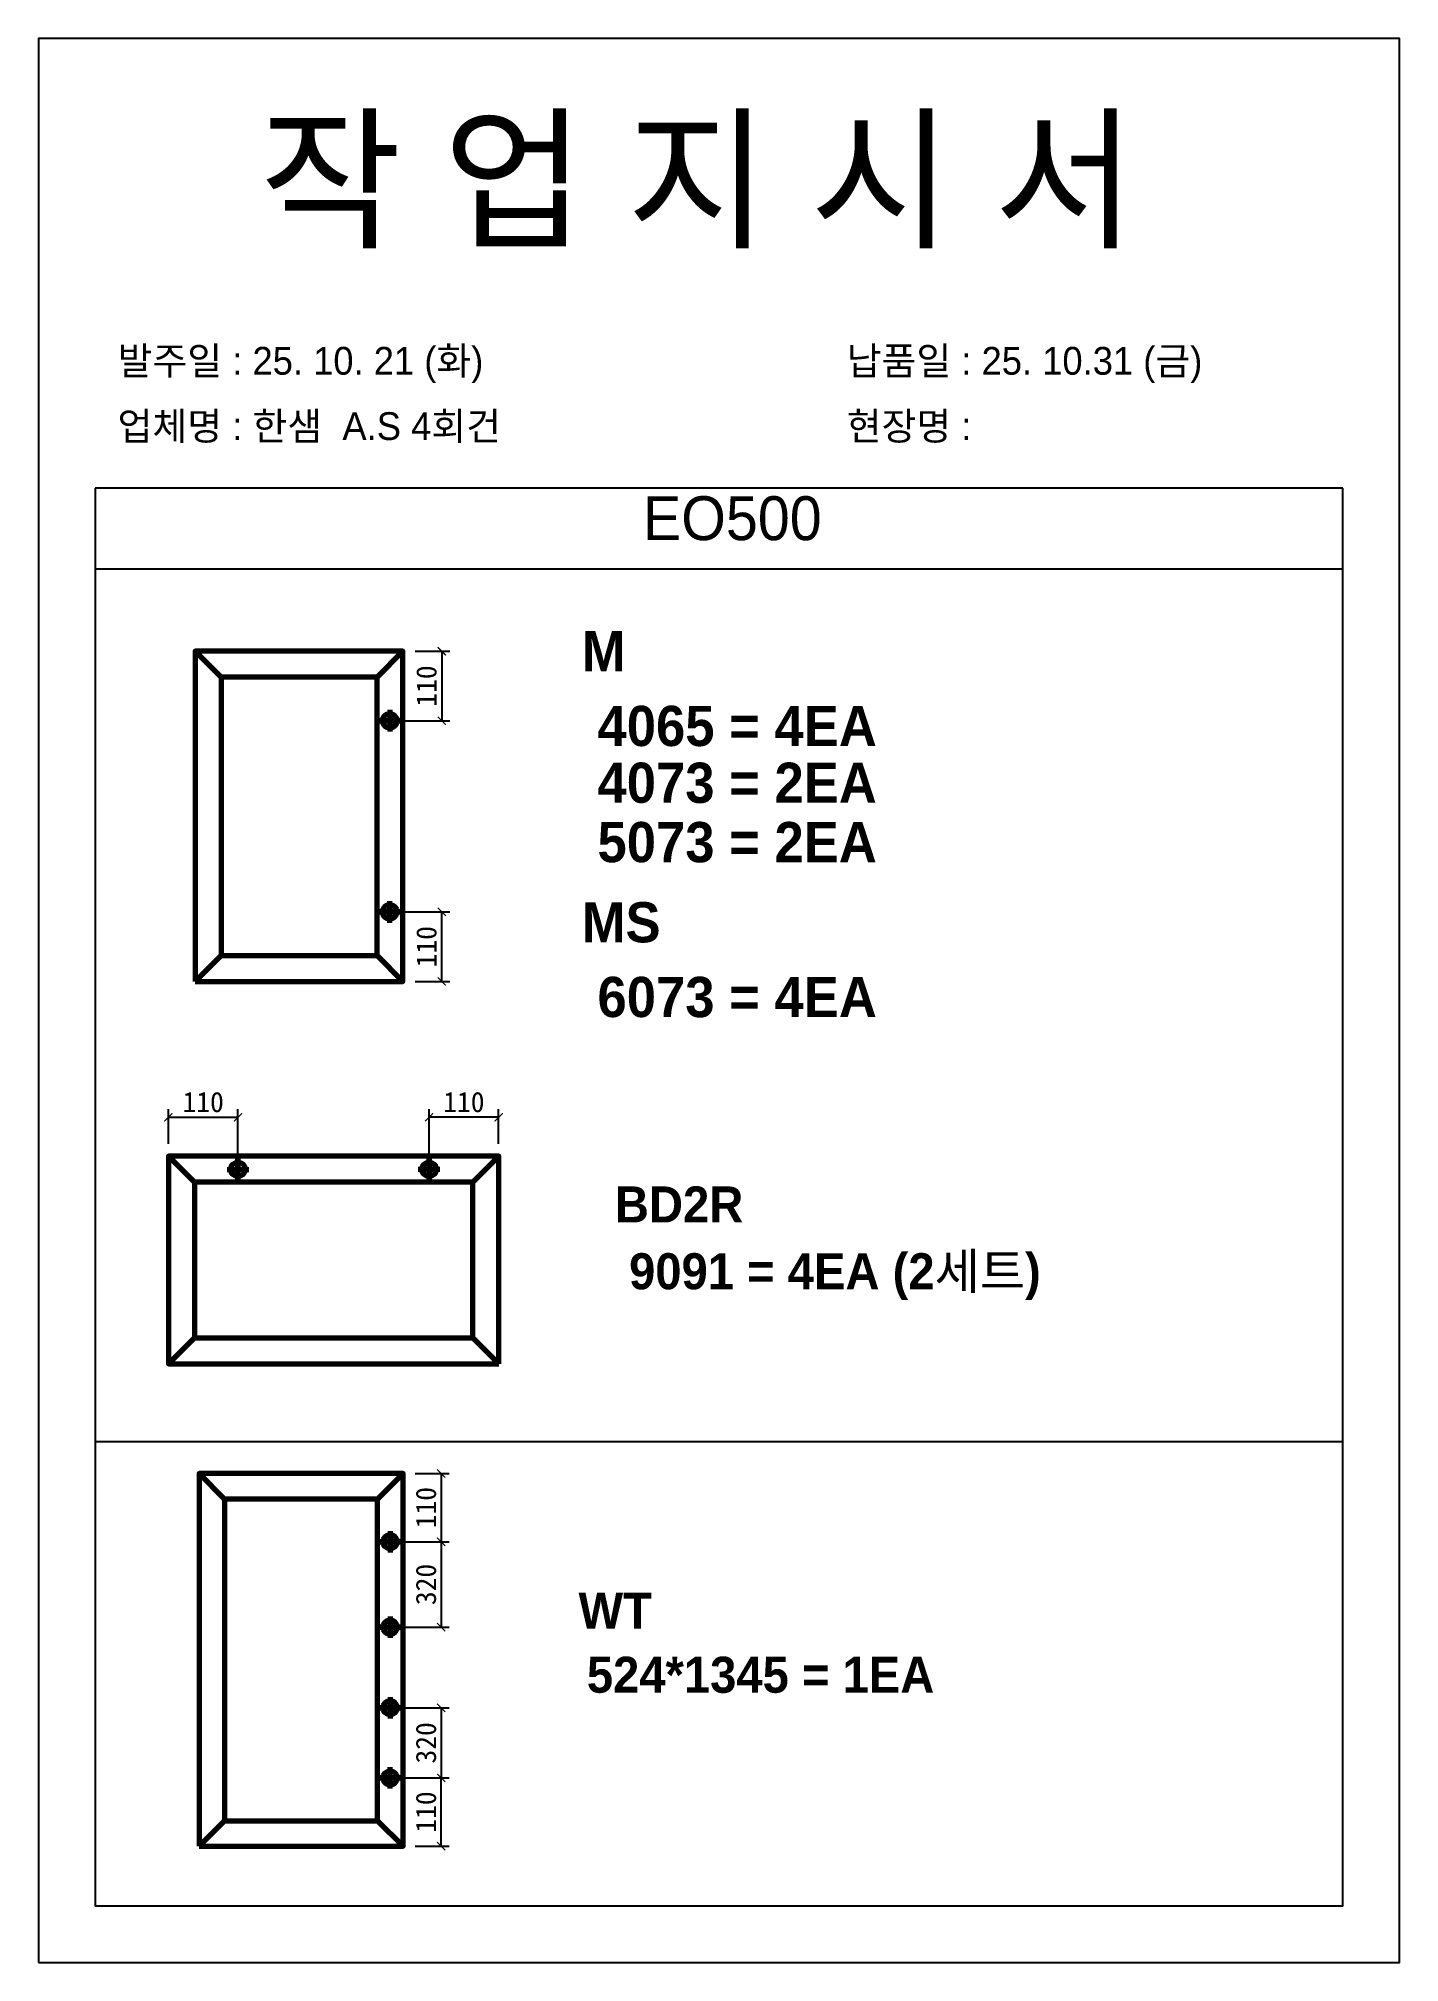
# Model space of a CAD drawing. Header units: millimetres. Extents: x -44117 to 256353, y -2095463 to 65325.
# Drawn here: x 115690 to 117370, y -400529 to -398153 of the extents above; entities that cross this region are included whole.
import ezdxf

# ---------------------------------------------------------------- set-up
doc = ezdxf.new("R2010")
doc.units = ezdxf.units.MM
doc.header["$LTSCALE"] = 10
doc.layers.add('Layer1', color=7, linetype='Continuous', lineweight=70)
doc.styles.add('MtX_Gulim', font='')
doc.styles.get('MtX_Gulim').set_extended_font_data('Gulim', bold=True)
doc.dimstyles.new('ISO-25', dxfattribs={"dimtxt": 2.5, "dimasz": 2.5, "dimexe": 1, "dimexo": 1, "dimtad": 1, "dimtxsty": 'Standard', "dimblk": 'ARCHTICK', "dimcen": 2.5, "dimadec": 0, "dimazin": 0, "dimtfac": 1, "dimtmove": 0, "dimatfit": 3, "dimfxl": 0, "dimarcsym": 0})

msp = doc.modelspace()

# ---------------------------------------------------------------- texts
at = {"linetype": 'Continuous', "style": 'MtX_Gulim'}
for s, height, p in [('M', 49.64974, (116360.58335, -398934.58417)), ('4065 = 4EA', 49.649738, (116380.08699, -399026.81405)), ('4073 = 2EA', 49.649738, (116380.08699, -399096.9411)), ('5073 = 2EA', 49.649738, (116380.08699, -399170.25574)), ('MS', 49.649738, (116360.58335, -399269.28144)), ('6073 = 4EA', 49.649738, (116380.08699, -399361.51132)), ('BD2R', 44.508282, (116401.61022, -399615.14592)), ('9091 = 4EA (2세트)', 44.508282, (116419.09417, -399697.64483)), ('WT', 44.508282, (116356.7616, -400116.90163)), ('524*1345 = 1EA', 44.508282, (116366.9619, -400195.89507))]:
    msp.add_text(s, height=height, dxfattribs=at).set_placement(p)
at = {"attachment_point": 1}
for s, width, gutter_width, heights, insert, char_height in [('{\\fGulim|b0|i0|c129|p50;작 업 지 시 서}', 3307.3198183, 12.5, [-155.84554], (115962.90265, -398257.21085), 140), ('\\pt11;{\\fGulim|b0|i0|c129|p50;발주일 : 25. 10. 21 (화)}', 3307.3198183, 12.5, [34.50412], (115787.69329, -398533.93127), 34.3), ('{\\fGulim|b0|i0|c129|p50;납품일 : 25. 10.31 (금)}', 3307.3198183, 12.5, [37.67976], (116687.67128, -398533.93127), 34.3), ('{\\fGulim|b0|i0|c129|p50;업체명 : 한샘  A.S 4회건}', 3307.3198183, 12.5, [36.11279], (115787.69329, -398614.58745), 34.3), ('{\\fGulim|b0|i0|c129|p50;현장명 : }', 3307.3198183, 12.5, [-38.2735], (116687.67128, -398614.58745), 34.3), ('{\\fGulim|b0|i0|c129|p50;EO500}', 5224.9748335, 19.74777, [57.05176], (116436.17682, -398718.35241), 54.1878762)]:
    msp.add_mtext_dynamic_manual_height_columns(s, width=width, gutter_width=gutter_width, heights=heights, dxfattribs=dict(at, insert=insert, char_height=char_height))

# ---------------------------------------------------------------- blocks, each defined once
blk = doc.blocks.new('_ArchTick')
at = {"color": 0, "linetype": 'ByBlock', "const_width": 0.15}
blk.add_lwpolyline([(-0.5, -0.5), (0.5, 0.5)], dxfattribs=at)
blk = doc.blocks.new('*D3624')
at = {"color": 0, "lineweight": -2}
for p, q in [((116155, -398909.8), (116197.9, -398909.8)), ((116187.9, -398909.8), (116187.9, -398995.6)), ((116138.6, -398995.6), (116197.9, -398995.6))]:
    blk.add_line(p, q, dxfattribs=at)
at = {"layer": 'Defpoints', "color": 0}
for p in [(116140, -398909.8), (116123.6, -398995.6), (116187.9, -398995.6)]:
    blk.add_point(p, dxfattribs=at)
at = {"color": 0, "lineweight": -2, "xscale": 10, "yscale": 10, "zscale": 10}
for p, rotation in [((116187.9, -398909.8), 90), ((116187.9, -398995.6), 270)]:
    blk.add_blockref('_ArchTick', p, dxfattribs=dict(at, rotation=rotation))
at = {"color": 0, "insert": (116169.1, -398952.7), "char_height": 25, "attachment_point": 5, "rotation": 90}
blk.add_mtext('110', dxfattribs=at)
blk = doc.blocks.new('*D3625')
at = {"color": 0, "lineweight": -2}
for p, q in [((116138.6, -399231.6), (116197.9, -399231.6)), ((116187.9, -399317.5), (116187.9, -399231.6)), ((116155, -399317.5), (116197.9, -399317.5))]:
    blk.add_line(p, q, dxfattribs=at)
at = {"layer": 'Defpoints', "color": 0}
for p in [(116123.6, -399231.6), (116187.9, -399231.6), (116140, -399317.5)]:
    blk.add_point(p, dxfattribs=at)
at = {"color": 0, "lineweight": -2, "xscale": 10, "yscale": 10, "zscale": 10}
for p, rotation in [((116187.9, -399231.6), 90), ((116187.9, -399317.5), 270)]:
    blk.add_blockref('_ArchTick', p, dxfattribs=dict(at, rotation=rotation))
at = {"color": 0, "insert": (116169.1, -399274.6), "char_height": 25, "attachment_point": 5, "rotation": 90}
blk.add_mtext('110', dxfattribs=at)
blk = doc.blocks.new('*D3626')
at = {"color": 0, "lineweight": -2}
for p, q in [((115850.4, -399518.2), (115850.4, -399475.3)), ((115936.3, -399534.6), (115936.3, -399475.3)), ((115850.4, -399485.3), (115936.3, -399485.3))]:
    blk.add_line(p, q, dxfattribs=at)
at = {"layer": 'Defpoints', "color": 0}
for p in [(115936.3, -399485.3), (115850.4, -399533.2), (115936.3, -399549.6)]:
    blk.add_point(p, dxfattribs=at)
at = {"color": 0, "lineweight": -2, "xscale": 10, "yscale": 10, "zscale": 10, "rotation": 180}
blk.add_blockref('_ArchTick', (115850.4, -399485.3), dxfattribs=at)
at = {"color": 0, "lineweight": -2, "xscale": 10, "yscale": 10, "zscale": 10}
blk.add_blockref('_ArchTick', (115936.3, -399485.3), dxfattribs=at)
at = {"color": 0, "insert": (115893.4, -399466.6), "char_height": 25, "attachment_point": 5}
blk.add_mtext('110', dxfattribs=at)
blk = doc.blocks.new('*D3627')
at = {"color": 0, "lineweight": -2}
for p, q in [((116172.3, -399534.6), (116172.3, -399475.3)), ((116258.1, -399518.2), (116258.1, -399475.3)), ((116258.1, -399485.3), (116172.3, -399485.3))]:
    blk.add_line(p, q, dxfattribs=at)
at = {"layer": 'Defpoints', "color": 0}
for p in [(116172.3, -399485.3), (116258.1, -399533.2), (116172.3, -399549.6)]:
    blk.add_point(p, dxfattribs=at)
at = {"color": 0, "lineweight": -2, "xscale": 10, "yscale": 10, "zscale": 10, "rotation": 180}
blk.add_blockref('_ArchTick', (116172.3, -399485.3), dxfattribs=at)
at = {"color": 0, "lineweight": -2, "xscale": 10, "yscale": 10, "zscale": 10}
blk.add_blockref('_ArchTick', (116258.1, -399485.3), dxfattribs=at)
at = {"color": 0, "insert": (116215.2, -399466.6), "char_height": 25, "attachment_point": 5}
blk.add_mtext('110', dxfattribs=at)
blk = doc.blocks.new('*D3628')
at = {"color": 0, "lineweight": -2}
for p, q in [((116155.2, -399925.2), (116197.2, -399925.2)), ((116187.2, -399925.2), (116187.2, -400009.5)), ((116139.1, -400009.5), (116197.2, -400009.5))]:
    blk.add_line(p, q, dxfattribs=at)
at = {"layer": 'Defpoints', "color": 0}
for p in [(116140.2, -399925.2), (116124.1, -400009.5), (116187.2, -400009.5)]:
    blk.add_point(p, dxfattribs=at)
at = {"color": 0, "lineweight": -2, "xscale": 10, "yscale": 10, "zscale": 10}
for p, rotation in [((116187.2, -399925.2), 90), ((116187.2, -400009.5), 270)]:
    blk.add_blockref('_ArchTick', p, dxfattribs=dict(at, rotation=rotation))
at = {"color": 0, "insert": (116168.5, -399967.3), "char_height": 25, "attachment_point": 5, "rotation": 90}
blk.add_mtext('110', dxfattribs=at)
blk = doc.blocks.new('*D3629')
at = {"color": 0, "lineweight": -2}
for p, q in [((116139.1, -400301.1), (116197.2, -400301.1)), ((116187.2, -400385.4), (116187.2, -400301.1)), ((116155.2, -400385.4), (116197.2, -400385.4))]:
    blk.add_line(p, q, dxfattribs=at)
at = {"layer": 'Defpoints', "color": 0}
for p in [(116124.1, -400301.1), (116187.2, -400301.1), (116140.2, -400385.4)]:
    blk.add_point(p, dxfattribs=at)
at = {"color": 0, "lineweight": -2, "xscale": 10, "yscale": 10, "zscale": 10}
for p, rotation in [((116187.2, -400301.1), 90), ((116187.2, -400385.4), 270)]:
    blk.add_blockref('_ArchTick', p, dxfattribs=dict(at, rotation=rotation))
at = {"color": 0, "insert": (116168.5, -400343.2), "char_height": 25, "attachment_point": 5, "rotation": 90}
blk.add_mtext('110', dxfattribs=at)
blk = doc.blocks.new('*D3630')
at = {"color": 0, "lineweight": -2}
for p, q in [((116139.1, -400009.5), (116197.2, -400009.5)), ((116187.2, -400009.5), (116187.2, -400114.9)), ((116139.1, -400114.9), (116197.2, -400114.9))]:
    blk.add_line(p, q, dxfattribs=at)
at = {"layer": 'Defpoints', "color": 0}
for p in [(116124.1, -400009.5), (116124.1, -400114.9), (116187.2, -400114.9)]:
    blk.add_point(p, dxfattribs=at)
at = {"color": 0, "lineweight": -2, "xscale": 10, "yscale": 10, "zscale": 10}
for p, rotation in [((116187.2, -400009.5), 90), ((116187.2, -400114.9), 270)]:
    blk.add_blockref('_ArchTick', p, dxfattribs=dict(at, rotation=rotation))
at = {"color": 0, "insert": (116168.5, -400062.2), "char_height": 25, "attachment_point": 5, "rotation": 90}
blk.add_mtext('320', dxfattribs=at)
blk = doc.blocks.new('*D3631')
at = {"color": 0, "lineweight": -2}
for p, q in [((116139.1, -400214.5), (116197.2, -400214.5)), ((116187.2, -400214.5), (116187.2, -400301.1)), ((116139.1, -400301.1), (116197.2, -400301.1))]:
    blk.add_line(p, q, dxfattribs=at)
at = {"layer": 'Defpoints', "color": 0}
for p in [(116124.1, -400214.5), (116124.1, -400301.1), (116187.2, -400301.1)]:
    blk.add_point(p, dxfattribs=at)
at = {"color": 0, "lineweight": -2, "xscale": 10, "yscale": 10, "zscale": 10}
for p, rotation in [((116187.2, -400214.5), 90), ((116187.2, -400301.1), 270)]:
    blk.add_blockref('_ArchTick', p, dxfattribs=dict(at, rotation=rotation))
at = {"color": 0, "insert": (116168.5, -400257.8), "char_height": 25, "attachment_point": 5, "rotation": 90}
blk.add_mtext('320', dxfattribs=at)

# ---------------------------------------------------------------- dimensions: what is measured, and where the dimension line sits
for base, p1, p2, angle, text, picture, middle in [((116187.87424, -398995.63614), (116140.01795, -398909.7659), (116123.64291, -398995.63614), 90, '110', '*D3624', (116169.12424, -398952.70102)), ((116187.87424, -399231.61816), (116140.01795, -399317.4884), (116123.64291, -399231.61816), 270, '110', '*D3625', (116169.12424, -399274.55328)), ((115936.29283, -399485.34491), (115850.42258, -399533.20121), (115936.29283, -399549.57625), 180, '110', '*D3626', (115893.35771, -399466.59491)), ((116187.23717, -400009.51722), (116140.2285, -399925.1679), (116124.14349, -400009.51722), 90, '110', '*D3628', (116168.48717, -399967.34256)), ((116187.23717, -400114.91924), (116124.14349, -400009.51722), (116124.14349, -400114.91924), 90, '320', '*D3630', (116168.48717, -400062.21823)), ((116187.23717, -400301.05741), (116124.14349, -400214.4925), (116124.14349, -400301.05741), 90, '320', '*D3631', (116168.48717, -400257.77496)), ((116187.23717, -400301.05741), (116140.2285, -400385.40674), (116124.14349, -400301.05741), 270, '110', '*D3629', (116168.48717, -400343.23207))]:
    dim = msp.add_linear_dim(base=base, p1=p1, p2=p2, angle=angle, text=text, dimstyle='ISO-25', override={"dimscale": 10, "dimasz": 1, "dimexo": 1.5, "dimtxsty": 'Standard'})
    dim.commit()
    dim.dimension.update_dxf_attribs({"geometry": picture, "text_midpoint": middle})
dim = msp.add_linear_dim(base=(116172.27484, -399485.34491), p1=(116258.14509, -399533.20121), p2=(116172.27484, -399549.57625), text='110', dimstyle='ISO-25', override={"dimscale": 10, "dimasz": 1, "dimexo": 1.5, "dimtxsty": 'Standard'})
dim.commit()
dim.dimension.update_dxf_attribs({"geometry": '*D3627', "text_midpoint": (116215.20996, -399466.59491)})

# ---------------------------------------------------------------- linework, layer by layer
for p, q in [((117300.09605, -398708.21806), (115760.09605, -398708.21806)), ((117300.09605, -398808.21806), (115760.09605, -398808.21806)), ((115760.09605, -399885.4602), (117300.09605, -399885.4602))]:
    msp.add_line(p, q)
msp.add_lwpolyline([(115690.09605, -400529.04834), (117370.09605, -400529.04834), (117370.09605, -398153.04834), (115690.09605, -398153.04834)], close=True)
msp.add_lwpolyline([(115760.09605, -398708.21806), (115760.09605, -400459.04834), (117300.09605, -400459.04834), (117300.09605, -398708.21806)])
at = {"layer": 'Layer1'}
for p, q in [((115915.57468, -398941.82922), (115883.51136, -398909.7659)), ((116107.95463, -398941.82922), (116140.01795, -398909.7659)), ((116123.64291, -398982.30866), (116123.64291, -399008.96362)), ((116123.64291, -399244.94564), (116123.64291, -399218.29068)), ((115883.51136, -399317.4884), (115915.57468, -399285.42508)), ((116140.01795, -399317.4884), (116107.95463, -399285.42508)), ((116107.95463, -399285.42508), (116140.01795, -399317.4884)), ((115882.48591, -399565.26453), (115850.42258, -399533.20121)), ((116258.14509, -399533.20121), (116226.08176, -399565.26453)), ((116226.08176, -399565.26453), (116258.14509, -399533.20121)), ((115922.96535, -399549.57625), (115949.62031, -399549.57625)), ((116185.60232, -399549.57625), (116158.94736, -399549.57625)), ((115882.48591, -399757.64448), (115850.42258, -399789.7078)), ((116258.14509, -399789.7078), (116226.08176, -399757.64448)), ((115919.76054, -399956.66332), (115888.26512, -399925.1679)), ((116108.73308, -399956.66332), (116140.2285, -399925.1679)), ((116124.14349, -399996.42579), (116124.14349, -400022.60864)), ((116124.14349, -400101.82781), (116124.14349, -400128.01066)), ((116124.14349, -400201.40107), (116124.14349, -400227.58392)), ((116124.14349, -400314.14884), (116124.14349, -400287.96599)), ((115888.26512, -400385.40674), (115919.76054, -400353.91131)), ((116140.2285, -400385.40674), (116108.73308, -400353.91131)), ((116108.73308, -400353.91131), (116140.2285, -400385.40674))]:
    msp.add_line(p, q, dxfattribs=at)
for points in [[(115883.51136, -399317.4884), (116140.01795, -399317.4884), (116140.01795, -398909.7659), (115883.51136, -398909.7659)], [(115915.57468, -399285.42508), (116107.95463, -399285.42508), (116107.95463, -398941.82922), (115915.57468, -398941.82922)], [(116136.97039, -398995.63614), (116110.31543, -398995.63614)], [(116136.97039, -399231.61816), (116110.31543, -399231.61816)], [(116258.14509, -399789.7078), (116258.14509, -399533.20121), (115850.42258, -399533.20121), (115850.42258, -399789.7078)], [(115936.29283, -399536.24877), (115936.29283, -399562.90373)], [(116172.27484, -399536.24877), (116172.27484, -399562.90373)], [(116226.08176, -399757.64448), (116226.08176, -399565.26453), (115882.48591, -399565.26453), (115882.48591, -399757.64448)], [(115888.26512, -400385.40674), (116140.2285, -400385.40674), (116140.2285, -399925.1679), (115888.26512, -399925.1679)], [(115919.76054, -400353.91131), (116108.73308, -400353.91131), (116108.73308, -399956.66332), (115919.76054, -399956.66332)], [(116137.23492, -400009.51722), (116111.05206, -400009.51722)], [(116137.23492, -400114.91924), (116111.05206, -400114.91924)], [(116137.23492, -400214.4925), (116111.05206, -400214.4925)], [(116137.23492, -400301.05741), (116111.05206, -400301.05741)]]:
    msp.add_lwpolyline(points, close=True, dxfattribs=at)
for centre, radius in [((116123.64291, -398995.63614), 8.88499), ((116123.64291, -399231.61816), 8.88499), ((115936.29283, -399549.57625), 8.88499), ((116172.27484, -399549.57625), 8.88499), ((116124.14349, -400009.51722), 8.72762), ((116124.14349, -400114.91924), 8.72762), ((116124.14349, -400214.4925), 8.72762), ((116124.14349, -400301.05741), 8.72762)]:
    msp.add_circle(centre, radius, dxfattribs=at)

msp.set_redraw_order([(e.dxf.handle, doc.entitydb.next_handle()) for e in msp.query("TEXT MTEXT ATTDEF DIMENSION ARC_DIMENSION")])  # texts and dimensions are drawn at this point

doc.saveas('drawing.dxf')
